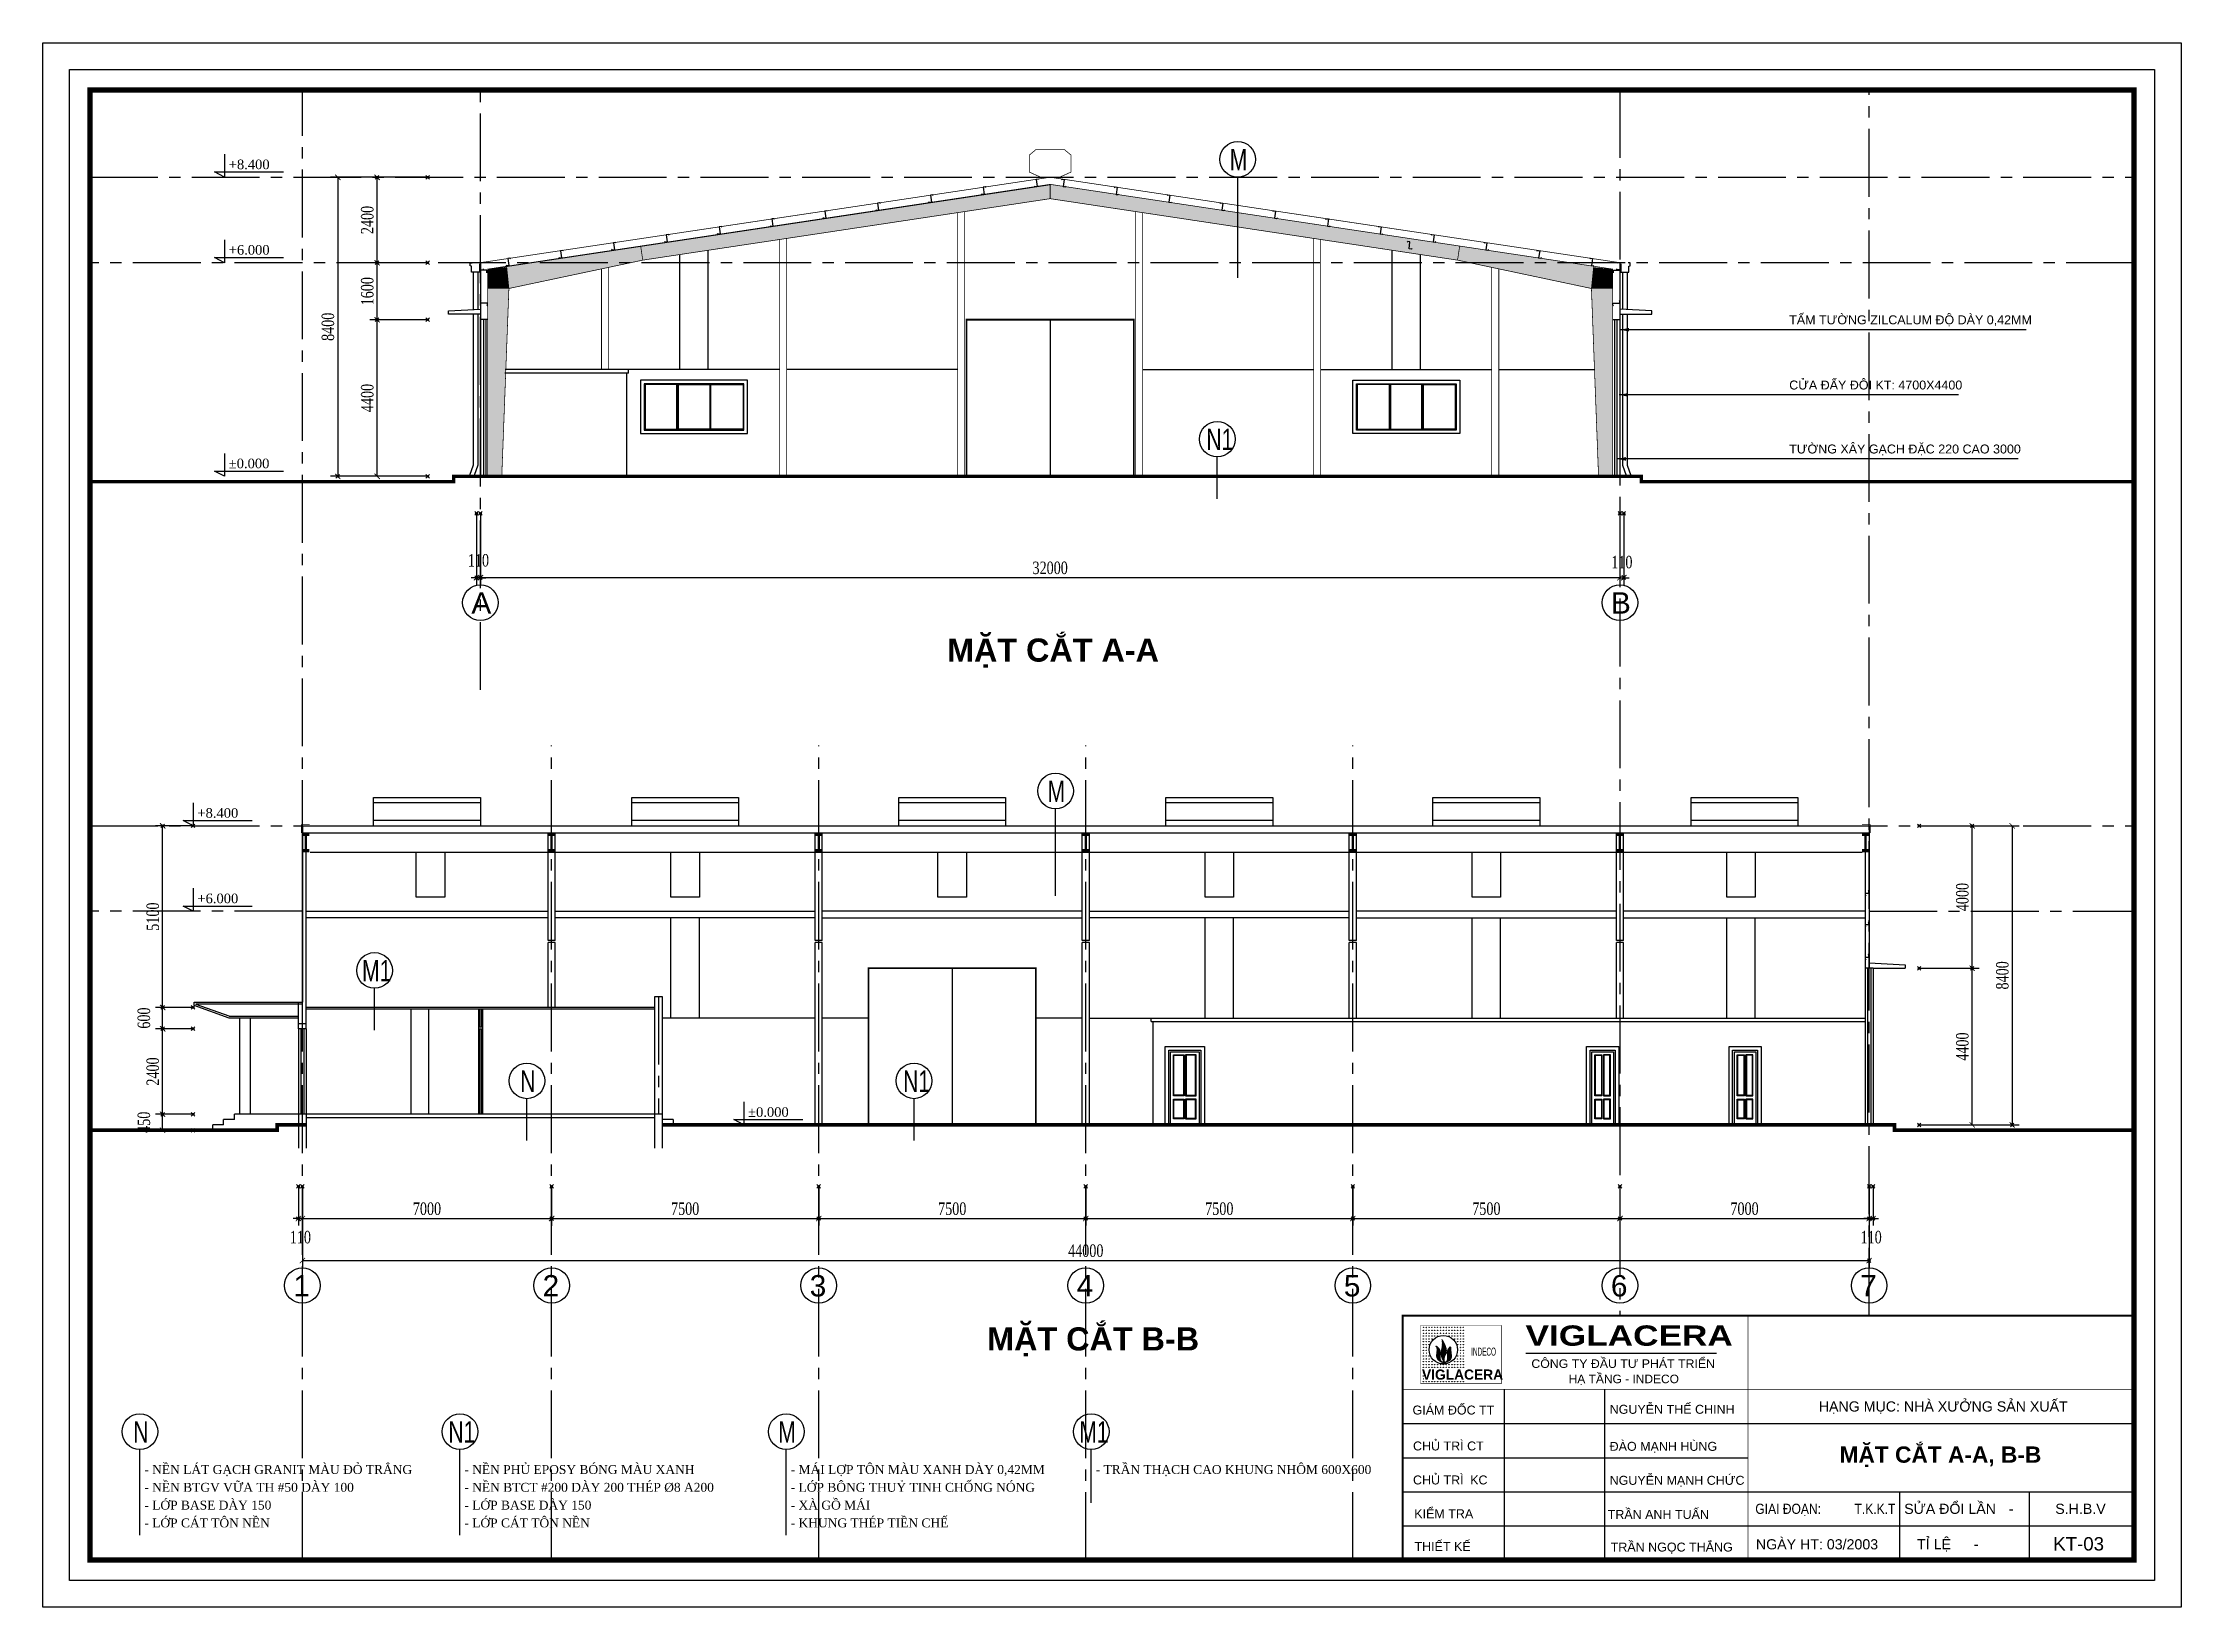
# Model space of a CAD drawing. Extents: x -32628 to 190565, y 82974 to 183560.
# Drawn here: x 99636 to 159689, y 139517 to 183460 of the extents above; entities that cross this region are included whole.
import ezdxf
from ezdxf.enums import TextEntityAlignment as Align

# ---------------------------------------------------------------- set-up
doc = ezdxf.new("R2010")
doc.units = 0
doc.header["$LTSCALE"] = 100
doc.header["$MEASUREMENT"] = 0
doc.header["$PDMODE"] = 35
doc.header["$PDSIZE"] = 50
doc.linetypes.add('CENTER2', pattern=[28.575, 19.05, -3.175, 3.175, -3.175])
doc.layers.get('0').update_dxf_attribs({"linetype": 'CONTINUOUS'})
for name, color, linetype in [('DWGshare.com_BH_DWGshare.com', 137, 'CONTINUOUS'), ('DWGshare.com_CUA_DWGshare.com', 13, 'CONTINUOUS'), ('DWGshare.com_DIM_DWGshare.com', 8, 'CONTINUOUS'), ('DWGshare.com_TEXT_DWGshare.com', 2, 'CONTINUOUS'), ('DWGshare.com_THAY_DWGshare.com', 9, 'CONTINUOUS'), ('DWGshare.com_WALLS_BLINE_DWGshare.com', 251, 'CENTER2'), ('DWGshare.com_WALLS_DWGshare.com', 31, 'CONTINUOUS')]:
    doc.layers.add(name, color=color, linetype=linetype)
doc.layers.add('DWGshare.com_DEFPOINTS_DWGshare.com', color=7, linetype='CONTINUOUS', plot=False)
doc.styles.add('1', font='vntimeh.shx', dxfattribs={"width": 0.75})
doc.styles.add('CLARENDON', font='', dxfattribs={"height": 2.5})
doc.styles.add('VHARIAL', font='')
doc.styles.add('VHAVANB', font='')
doc.styles.get('CLARENDON').set_extended_font_data('.VnClarendon')
doc.styles.get('VHARIAL').set_extended_font_data('.VnArialH')
doc.styles.get('VHAVANB').set_extended_font_data('.VnArialH', bold=True)
doc.dimstyles.new('D2-100', dxfattribs={"dimtxt": 350, "dimasz": 150, "dimexe": 200, "dimexo": 0, "dimgap": 100, "dimtad": 1, "dimdec": 0, "dimzin": 0, "dimdsep": 46, "dimtxsty": '1', "dimblk1": 'ARCHTICK', "dimblk2": 'ARCHTICK', "dimsah": 1, "dimcen": 0.09, "dimclrd": 256, "dimclre": 256, "dimclrt": 2, "dimadec": 0, "dimazin": 0, "dimtfac": 1, "dimtdec": 0, "dimtmove": 2, "dimatfit": 3, "dimldrblk": 'ARCHTICK', "dimfxl": 1, "dimtolj": 1, "dimtzin": 0, "dimarcsym": 0})

msp = doc.modelspace()

# ---------------------------------------------------------------- texts
at = {"layer": 'DWGshare.com_TEXT_DWGshare.com'}
for s, height, style, p in [('+8.400', 270.03, '1', (104858.8, 179908.7)), ('+6.000', 270.03, '1', (104858.8, 177508.7)), ('tÊm t\xadêng zilcalum ®é dµy 0,42mm', 251.031, 'VHARIAL', (148679.7, 175552)), ('cöa ®Èy ®«i kt: 4700x4400', 251.031, 'VHARIAL', (148679.7, 173721.2)), ('%%p0.000', 270.03, '1', (104858.8, 171508.7)), ('t\xadêng x©y g¹ch ®Æc 220 cao 3000', 251.031, 'VHARIAL', (148679.7, 171924)), ('a', 600, 'VHARIAL', (111672.7, 167426.2)), ('b', 600, 'VHARIAL', (143672.7, 167426.2)), ('+8.400', 270.03, '1', (103978.5, 161691.6)), ('+6.000', 270.03, '1', (103978.5, 159291.6)), ('%%p0.000', 270.03, '1', (119442.6, 153291.6)), ('1', 600, 'VHARIAL', (106672.7, 148246.8)), ('2', 600, 'VHARIAL', (113672.7, 148246.8)), ('3', 600, 'VHARIAL', (121172.7, 148246.8)), ('4', 600, 'VHARIAL', (128672.7, 148246.8)), ('5', 600, 'VHARIAL', (136172.7, 148246.8)), ('6', 600, 'VHARIAL', (143672.7, 148246.8)), ('7', 600, 'VHARIAL', (150672.7, 148246.8)), ('Gi¸m ®èc tt', 251.031, 'VHARIAL', (138101.3, 144930.3)), ('nguyÔn thÕ chinh', 251.031, 'VHARIAL', (143638.5, 144951.2)), ('chñ tr× ct', 251.03, 'VHARIAL', (138115.3, 143921.6)), ('®µo m¹nh hïng', 251.031, 'VHARIAL', (143637.4, 143911.2)), ('- nÒn l¸t g¹ch granit mµu ®á tr¾ng', 250, '1', (102489.3, 143260.7)), ('- nÒn phñ eposy bãng mµu xanh', 250, '1', (111476.5, 143260.7)), ('- m¸i lîp t«n mµu xanh dµy 0,42mm', 250, '1', (120640.8, 143260.7)), ('- trÇn th¹ch cao khung nh«m 600x600', 250, '1', (129204.6, 143260.7)), ('- nÒn btgv v÷a th #50 dµy 100', 250, '1', (102489.3, 142760.7)), ('- nÒn btct #200 dµy 200 thÐp %%c8 a200', 250, '1', (111476.5, 142760.7)), ('- líp b«ng thuû tinh chèng nãng', 250, '1', (120640.8, 142760.7)), ('Chñ tr× ', 251.03, 'VHARIAL', (138115.3, 142966.9)), ('kc', 251.03, 'VHARIAL', (139720.2, 142966.9)), ('nguyÔn m¹nh chøc', 251.031, 'VHARIAL', (143637.4, 142956.5)), ('- líp base dµy 150', 250, '1', (102489.3, 142260.7)), ('- líp base dµy 150', 250, '1', (111476.5, 142260.7)), ('- xµ gå m¸i', 250, '1', (120640.8, 142260.7)), ('kiÓm tra', 251.03, 'VHARIAL', (138150.5, 142018.6)), ('trÇn anh tuÊn', 251.031, 'VHARIAL', (143582.5, 141998)), ('söa ®æi lÇn', 285.262, 'VHARIAL', (151909.6, 142139.5)), ('S.H.B.V', 285.26, 'VHARIAL', (156151.4, 142139.5)), ('- líp c¸t t«n nÒn', 250, '1', (102489.3, 141760.7)), ('- líp c¸t t«n nÒn', 250, '1', (111476.5, 141760.7)), ('- khung thÐp tiÒn chÕ', 250, '1', (120640.8, 141760.7)), ('-', 285.3, 'VHARIAL', (154846.6, 142139.5)), ('thiÕt kÕ', 251.03, 'VHARIAL', (138157.4, 141097.8)), ('trÇn ngäc th¾ng', 251.031, 'VHARIAL', (143666.6, 141081.9)), ('Ngµy HT: 03/2003', 285.262, 'VHARIAL', (147744.2, 141142.6)), ('tØ lÖ', 285.26, 'VHARIAL', (152273.1, 141145.2)), ('-', 285.3, 'VHARIAL', (153863.3, 141145.2))]:
    msp.add_text(s, height=height, dxfattribs=dict(at, style=style)).set_placement(p)
at = {"layer": 'DWGshare.com_TEXT_DWGshare.com', "style": 'VHARIAL'}
for s, height, width, p in [('m', 600, 0.704532, (132968.2, 179877.6)), ('n1', 600, 0.704532, (132312.8, 172018.7)), ('m', 600, 0.704532, (127853.1, 162136.9)), ('m1', 600, 0.704532, (108602.8, 157096.5)), ('n', 600, 0.704532, (113045.1, 153993.6)), ('n1', 600, 0.704532, (123796.9, 153993.6)), ('n', 600, 0.704532, (102177.2, 144142.5)), ('n1', 600, 0.704532, (111026.5, 144142.5)), ('m', 600, 0.704532, (120290.9, 144142.5)), ('m1', 600, 0.704532, (128745.2, 144142.5)), ('Giai ®o¹n:', 285.26, 0.85, (147728.6, 142139.5))]:
    msp.add_text(s, height=height, dxfattribs=dict(at, width=width)).set_placement(p)
at = {"layer": 'DWGshare.com_TEXT_DWGshare.com'}
for s, height, style, p in [('mÆt c¾t a-a', 650, 'VHAVANB', (128006.2, 166415.7)), ('mÆt c¾t b-b', 650, 'VHAVANB', (129132, 147068)), ('H¹ng môc: nhµ x\xadëng s¶n xuÊt', 285.262, 'VHARIAL', (153005.7, 145168.6)), ('mÆt c¾t a-a, b-b', 456.42, 'VHAVANB', (152926.9, 143814.9)), ('kt-03', 375.33, 'VHARIAL', (156807.1, 141298.4))]:
    msp.add_text(s, height=height, dxfattribs=dict(at, style=style)).set_placement(p, align=Align.MIDDLE)
at = {"layer": 'DWGshare.com_TEXT_DWGshare.com', "style": 'VHARIAL', "width": 0.85}
msp.add_text('T.K.K.T', height=285.26, dxfattribs=at).set_placement((151661.5, 142138.7), align=Align.RIGHT)

# ---------------------------------------------------------------- blocks, each defined once
blk = doc.blocks.new('1')
h = blk.add_hatch()
h.set_pattern_fill('ANSI31', scale=31.573944, style=0)
h.set_pattern_definition([(45, (-43346.0446, -30216.994), (-2.7907687, 2.7907687), [])])
h.paths.add_polyline_path([(3392, -2735, 0.0668459), (3389, -2591, 0.0273913), (3374, -2516, 0.0362454), (3310, -2305, 0.0342632), (3269, -2205, 0.0438635), (3075, -1842, -0.0357111), (3096, -2192, -0.0335679), (3071, -2459, 0.007252), (3044, -2591, 0.0150279), (3006, -2821), (2997, -2923, 0.0472823), (3026, -3205), (3059, -3302), (3096, -3380), (3151, -3473), (3176, -3517, -0.0673804), (3211, -3603), (3101, -3571, -0.172848), (2968, -3468, -0.0797451), (2932, -3382, -0.0276881), (2917, -3314, -0.0273687), (2909, -3253, -0.0268705), (2903, -3167, -0.0138543), (2919, -2996, 0.0090396), (2924, -2899, 0.0102899), (2925, -2815, 0.0645259), (2910, -2702, 0.0541429), (2860, -2575, 0.053434), (2787, -2465, 0.085491), (2725, -2413, 0.0021546), (2717, -2408, 0.0980874), (2565, -2345, -0.0242446), (2625, -2406, -0.0619823), (2676, -2522, -0.0703567), (2692, -2631, -0.0502079), (2682, -2750, 0.0042132), (2657, -2911, -0.0070613), (2638, -3089, 0.0437813), (2641, -3180, 0.0315997), (2655, -3248, 0.097722), (2729, -3400, 0.0860058), (2871, -3520, -0.0017001), (2960, -3571, 0.049522), (3030, -3596, 0.0363887), (3132, -3614, 0.0361931), (3260, -3617, 0.0420248), (3370, -3603, 0.0565204), (3469, -3569, 0.0493736), (3573, -3507, 0.0846168), (3656, -3447, 0.120403), (3733, -3355, 0.113521), (3770, -3262, 0.0841719), (3791, -3171, 0.0618971), (3788, -3011, -0.0348962), (3765, -2823), (3752, -2704, -0.0290128), (3755, -2400, 0.0592981), (3595, -2540, 0.03043), (3536, -2623, 0.0690208), (3482, -2764, 0.063155), (3467, -2882, 0.0323107), (3476, -3003, -0.0273165), (3493, -3149, -0.0203047), (3491, -3303, -0.026314), (3478, -3422, -0.0149197), (3457, -3494, -0.1465881), (3391, -3573, -0.1323605), (3303, -3596, -0.2734358), (3257, -3569, -0.0779864), (3236, -3511, 0.0023102), (3220, -3400, -0.0602717), (3233, -3243), (3243, -3194, -0.0138968), (3289, -3071, 0.0028633), (3351, -2942, 0.1022781)])
at = {"color": 7}
blk.add_line((9581, -2891), (24393, -2891), dxfattribs=at)
at = {"color": 7, "const_width": 47.4}
blk.add_lwpolyline([(1389, -5241), (7704, -5241), (7704, -751), (1389, -751)], close=True, dxfattribs=at)
for centre in [(1611, -907), (1611, -1129), (1611, -1351), (1611, -1573), (1832, -907), (1832, -1129), (1832, -1351), (1832, -1573), (2054, -907), (2054, -1129), (2054, -1351), (2054, -1573), (2276, -907), (2276, -1129), (2276, -1351), (2276, -1573), (2497, -907), (2497, -1129), (2497, -1351), (2497, -1573), (2719, -907), (2719, -1129), (2719, -1351), (2719, -1573), (2941, -907), (2941, -1129), (2941, -1351), (3162, -907), (3162, -1129), (3162, -1351), (3384, -907), (3384, -1129), (3384, -1351), (3606, -907), (3606, -1129), (3606, -1351), (3606, -1573), (3827, -907), (3827, -1129), (3827, -1351), (3827, -1573), (4049, -907), (4049, -1129), (4049, -1351), (4049, -1573), (4271, -907), (4271, -1129), (4271, -1351), (4271, -1573), (4493, -907), (4493, -1129), (4493, -1351), (4493, -1573), (4714, -907), (4714, -1129), (4714, -1351), (4714, -1573), (1611, -1794), (1611, -2016), (1611, -2238), (1611, -2459), (1611, -2681), (1611, -2903), (1611, -3124), (1832, -1794), (1832, -2016), (1832, -2238), (1832, -2459), (1832, -2681), (1832, -2903), (1832, -3124), (2054, -1794), (2054, -2016), (2054, -2238), (2054, -3124), (2276, -1794), (4049, -1794), (4271, -1794), (4271, -2016), (4271, -2238), (4271, -3124), (4493, -1794), (4493, -2016), (4493, -2238), (4493, -2459), (4493, -2681), (4493, -2903), (4493, -3124), (4714, -1794), (4714, -2016), (4714, -2238), (4714, -2459), (4714, -2681), (4714, -2903), (4714, -3124), (1611, -3346), (1611, -3568), (1611, -3789), (1611, -4011), (1611, -4233), (1611, -4455), (1611, -4676), (1611, -4898), (1832, -3346), (1832, -3568), (1832, -3789), (1832, -4011), (2054, -3346), (2054, -3568), (2054, -3789), (2054, -4011), (2276, -3568), (2276, -3789), (2276, -4011), (2497, -3789), (2497, -4011), (2719, -3789), (2719, -4011), (2941, -3789), (2941, -4011), (3162, -3789), (3162, -4011), (3384, -3789), (3384, -4011), (3606, -3789), (3606, -4011), (3827, -3789), (3827, -4011), (4049, -3568), (4049, -3789), (4049, -4011), (4271, -3346), (4271, -3568), (4271, -3789), (4271, -4011), (4493, -3346), (4493, -3568), (4493, -3789), (4493, -4011), (4714, -3346), (4714, -3568), (4714, -3789), (4714, -4011), (1611, -5120), (1832, -5120), (2054, -5120), (2276, -5120), (2497, -5120), (2719, -5120), (2941, -5120), (3162, -5120), (3384, -5120), (3606, -5120), (3827, -5120), (4049, -5120), (4271, -5120), (4493, -5120), (4714, -5120)]:
    blk.add_circle(centre, 12.3)
at = {"color": 7}
blk.add_circle((3162, -2638), 1105, dxfattribs=at)
for s, height, style, width, p in [('VIGLACERA', 1578.7, 'VHAVANB', 1.24, (9551, -2326)), ('C¤NG TY §ÇU T¦ PH¸T TRIÓN', 665.28, 'VHARIAL', 1.03, (10001, -4050))]:
    blk.add_text(s, height=height, dxfattribs=dict(at, style=style, width=width)).set_placement(p)
for s, height, style, width, p in [('INDECO', 631.5, 'CLARENDON', 0.47, (6292, -2786)), ('viglacera', 789.3, 'VHAVANB', 0.97, (4653, -4567))]:
    blk.add_text(s, height=height, dxfattribs=dict(at, style=style, width=width)).set_placement(p, align=Align.MIDDLE)
at = {"color": 7, "style": 'VHARIAL'}
blk.add_text('H¹ TÇNG - INDECO', height=665.28, dxfattribs=at).set_placement((12901, -5237))
blk = doc.blocks.new('_ARCHTICK')
at = {"color": 0, "linetype": 'ByBlock', "const_width": 0.15}
blk.add_lwpolyline([(-0.5, -0.5), (0.5, 0.5)], dxfattribs=at)
blk = doc.blocks.new('*D42')
at = {"linetype": 'ByBlock', "transparency": 16777216}
for p, q in [((110444, 175682), (108825, 175682)), ((109025, 171282), (109025, 175682)), ((110444, 171282), (108825, 171282))]:
    blk.add_line(p, q, dxfattribs=at)
at = {"layer": 'DWGshare.com_DEFPOINTS_DWGshare.com', "color": 0, "linetype": 'ByBlock', "transparency": 16777216}
for p in [(109025, 175682), (110444, 175682), (110444, 171282)]:
    blk.add_point(p, dxfattribs=at)
at = {"linetype": 'ByBlock', "transparency": 16777216, "xscale": 150, "yscale": 150, "zscale": 150}
for p, rotation in [((109025, 175682), 90), ((109025, 171282), 270)]:
    blk.add_blockref('_ARCHTICK', p, dxfattribs=dict(at, rotation=rotation))
at = {"color": 2, "linetype": 'ByBlock', "transparency": 16777216, "insert": (108750, 173482), "char_height": 350, "attachment_point": 5, "rotation": 90, "style": '1'}
blk.add_mtext('\\A1;4400', dxfattribs=at)
blk = doc.blocks.new('*D43')
at = {"linetype": 'ByBlock', "transparency": 16777216}
for p, q in [((110444, 177282), (108825, 177282)), ((109025, 175682), (109025, 177282))]:
    blk.add_line(p, q, dxfattribs=at)
at = {"layer": 'DWGshare.com_DEFPOINTS_DWGshare.com', "color": 0, "linetype": 'ByBlock', "transparency": 16777216}
for p in [(109025, 177282), (110444, 177282), (110444, 175682)]:
    blk.add_point(p, dxfattribs=at)
at = {"linetype": 'ByBlock', "transparency": 16777216, "xscale": 150, "yscale": 150, "zscale": 150}
for p, rotation in [((109025, 177282), 90), ((109025, 175682), 270)]:
    blk.add_blockref('_ARCHTICK', p, dxfattribs=dict(at, rotation=rotation))
at = {"color": 2, "linetype": 'ByBlock', "transparency": 16777216, "insert": (108750, 176482), "char_height": 350, "attachment_point": 5, "rotation": 90, "style": '1'}
blk.add_mtext('\\A1;1600', dxfattribs=at)
blk = doc.blocks.new('*D44')
at = {"linetype": 'ByBlock', "transparency": 16777216}
for p, q in [((110444, 179682), (108825, 179682)), ((109025, 177282), (109025, 179682))]:
    blk.add_line(p, q, dxfattribs=at)
at = {"layer": 'DWGshare.com_DEFPOINTS_DWGshare.com', "color": 0, "linetype": 'ByBlock', "transparency": 16777216}
for p in [(109025, 179682), (110444, 179682), (110444, 177282)]:
    blk.add_point(p, dxfattribs=at)
at = {"linetype": 'ByBlock', "transparency": 16777216, "xscale": 150, "yscale": 150, "zscale": 150}
for p, rotation in [((109025, 179682), 90), ((109025, 177282), 270)]:
    blk.add_blockref('_ARCHTICK', p, dxfattribs=dict(at, rotation=rotation))
at = {"color": 2, "linetype": 'ByBlock', "transparency": 16777216, "insert": (108750, 178482), "char_height": 350, "attachment_point": 5, "rotation": 90, "style": '1'}
blk.add_mtext('\\A1;2400', dxfattribs=at)
blk = doc.blocks.new('*D45')
at = {"linetype": 'ByBlock', "transparency": 16777216}
for p, q in [((110444, 179682), (107720, 179682)), ((107920, 179682), (107920, 171282)), ((110444, 171282), (107720, 171282))]:
    blk.add_line(p, q, dxfattribs=at)
at = {"layer": 'DWGshare.com_DEFPOINTS_DWGshare.com', "color": 0, "linetype": 'ByBlock', "transparency": 16777216}
for p in [(110444, 179682), (107920, 171282), (110444, 171282)]:
    blk.add_point(p, dxfattribs=at)
at = {"linetype": 'ByBlock', "transparency": 16777216, "xscale": 150, "yscale": 150, "zscale": 150}
for p, rotation in [((107920, 179682), 90), ((107920, 171282), 270)]:
    blk.add_blockref('_ARCHTICK', p, dxfattribs=dict(at, rotation=rotation))
at = {"color": 2, "linetype": 'ByBlock', "transparency": 16777216, "insert": (107645, 175482), "char_height": 350, "attachment_point": 5, "rotation": 90, "style": '1'}
blk.add_mtext('\\A1;8400', dxfattribs=at)
blk = doc.blocks.new('*D46')
at = {"linetype": 'ByBlock', "transparency": 16777216}
for p, q in [((151183, 111632), (152872, 111632)), ((152672, 107232), (152672, 111632)), ((151183, 107232), (152872, 107232))]:
    blk.add_line(p, q, dxfattribs=at)
at = {"layer": 'DWGshare.com_DEFPOINTS_DWGshare.com', "color": 0, "linetype": 'ByBlock', "transparency": 16777216}
for p in [(151183, 111632), (152672, 111632), (151183, 107232)]:
    blk.add_point(p, dxfattribs=at)
at = {"linetype": 'ByBlock', "transparency": 16777216, "xscale": 150, "yscale": 150, "zscale": 150}
for p, rotation in [((152672, 111632), 90), ((152672, 107232), 270)]:
    blk.add_blockref('_ARCHTICK', p, dxfattribs=dict(at, rotation=rotation))
at = {"color": 2, "linetype": 'ByBlock', "transparency": 16777216, "insert": (152397, 109432), "char_height": 350, "attachment_point": 5, "rotation": 90, "style": '1'}
blk.add_mtext('\\A1;4400', dxfattribs=at)
blk = doc.blocks.new('*D47')
at = {"linetype": 'ByBlock', "transparency": 16777216}
for p, q in [((152329, 161465), (154018, 161465)), ((153818, 157465), (153818, 161465))]:
    blk.add_line(p, q, dxfattribs=at)
at = {"layer": 'DWGshare.com_DEFPOINTS_DWGshare.com', "color": 0, "linetype": 'ByBlock', "transparency": 16777216}
for p in [(152329, 161465), (153818, 161465), (152329, 157465)]:
    blk.add_point(p, dxfattribs=at)
at = {"linetype": 'ByBlock', "transparency": 16777216, "xscale": 150, "yscale": 150, "zscale": 150}
for p, rotation in [((153818, 161465), 90), ((153818, 157465), 270)]:
    blk.add_blockref('_ARCHTICK', p, dxfattribs=dict(at, rotation=rotation))
at = {"color": 2, "linetype": 'ByBlock', "transparency": 16777216, "insert": (153543, 159465), "char_height": 350, "attachment_point": 5, "rotation": 90, "style": '1'}
blk.add_mtext('\\A1;4000', dxfattribs=at)
blk = doc.blocks.new('*D48')
at = {"linetype": 'ByBlock', "transparency": 16777216}
for p, q in [((152329, 161465), (155141, 161465)), ((154941, 161465), (154941, 153065)), ((152329, 153065), (155141, 153065))]:
    blk.add_line(p, q, dxfattribs=at)
at = {"layer": 'DWGshare.com_DEFPOINTS_DWGshare.com', "color": 0, "linetype": 'ByBlock', "transparency": 16777216}
for p in [(152329, 161465), (152329, 153065), (154941, 153065)]:
    blk.add_point(p, dxfattribs=at)
at = {"linetype": 'ByBlock', "transparency": 16777216, "xscale": 150, "yscale": 150, "zscale": 150}
for p, rotation in [((154941, 161465), 90), ((154941, 153065), 270)]:
    blk.add_blockref('_ARCHTICK', p, dxfattribs=dict(at, rotation=rotation))
at = {"color": 2, "linetype": 'ByBlock', "transparency": 16777216, "insert": (154666, 157265), "char_height": 350, "attachment_point": 5, "rotation": 90, "style": '1'}
blk.add_mtext('\\A1;8400', dxfattribs=at)
blk = doc.blocks.new('*D49')
at = {"linetype": 'ByBlock', "transparency": 16777216}
for p, q in [((103858, 153365), (102802, 153365)), ((103002, 152915), (103002, 153365)), ((103858, 152915), (102802, 152915))]:
    blk.add_line(p, q, dxfattribs=at)
at = {"layer": 'DWGshare.com_DEFPOINTS_DWGshare.com', "color": 0, "linetype": 'ByBlock', "transparency": 16777216}
for p in [(103002, 153365), (103858, 153365), (103858, 152915)]:
    blk.add_point(p, dxfattribs=at)
at = {"linetype": 'ByBlock', "transparency": 16777216, "xscale": 150, "yscale": 150, "zscale": 150}
for p, rotation in [((103002, 153365), 90), ((103002, 152915), 270)]:
    blk.add_blockref('_ARCHTICK', p, dxfattribs=dict(at, rotation=rotation))
at = {"color": 2, "linetype": 'ByBlock', "transparency": 16777216, "insert": (102477, 153140), "char_height": 350, "attachment_point": 5, "rotation": 90, "style": '1'}
blk.add_mtext('\\A1;450', dxfattribs=at)
blk = doc.blocks.new('*D50')
at = {"linetype": 'ByBlock', "transparency": 16777216}
for p, q in [((103858, 155765), (102802, 155765)), ((103002, 153365), (103002, 155765))]:
    blk.add_line(p, q, dxfattribs=at)
at = {"layer": 'DWGshare.com_DEFPOINTS_DWGshare.com', "color": 0, "linetype": 'ByBlock', "transparency": 16777216}
for p in [(103002, 155765), (103858, 155765), (103858, 153365)]:
    blk.add_point(p, dxfattribs=at)
at = {"linetype": 'ByBlock', "transparency": 16777216, "xscale": 150, "yscale": 150, "zscale": 150}
for p, rotation in [((103002, 155765), 90), ((103002, 153365), 270)]:
    blk.add_blockref('_ARCHTICK', p, dxfattribs=dict(at, rotation=rotation))
at = {"color": 2, "linetype": 'ByBlock', "transparency": 16777216, "insert": (102727, 154565), "char_height": 350, "attachment_point": 5, "rotation": 90, "style": '1'}
blk.add_mtext('\\A1;2400', dxfattribs=at)
blk = doc.blocks.new('*D51')
at = {"linetype": 'ByBlock', "transparency": 16777216}
for p, q in [((103858, 156365), (102802, 156365)), ((103002, 155765), (103002, 156365))]:
    blk.add_line(p, q, dxfattribs=at)
at = {"layer": 'DWGshare.com_DEFPOINTS_DWGshare.com', "color": 0, "linetype": 'ByBlock', "transparency": 16777216}
for p in [(103002, 156365), (103858, 156365), (103858, 155765)]:
    blk.add_point(p, dxfattribs=at)
at = {"linetype": 'ByBlock', "transparency": 16777216, "xscale": 150, "yscale": 150, "zscale": 150}
for p, rotation in [((103002, 156365), 90), ((103002, 155765), 270)]:
    blk.add_blockref('_ARCHTICK', p, dxfattribs=dict(at, rotation=rotation))
at = {"color": 2, "linetype": 'ByBlock', "transparency": 16777216, "insert": (102477, 156065), "char_height": 350, "attachment_point": 5, "rotation": 90, "style": '1'}
blk.add_mtext('\\A1;600', dxfattribs=at)
blk = doc.blocks.new('*D52')
at = {"linetype": 'ByBlock', "transparency": 16777216}
for p, q in [((103858, 161465), (102802, 161465)), ((103002, 156365), (103002, 161465))]:
    blk.add_line(p, q, dxfattribs=at)
at = {"layer": 'DWGshare.com_DEFPOINTS_DWGshare.com', "color": 0, "linetype": 'ByBlock', "transparency": 16777216}
for p in [(103002, 161465), (103858, 161465), (103858, 156365)]:
    blk.add_point(p, dxfattribs=at)
at = {"linetype": 'ByBlock', "transparency": 16777216, "xscale": 150, "yscale": 150, "zscale": 150}
for p, rotation in [((103002, 161465), 90), ((103002, 156365), 270)]:
    blk.add_blockref('_ARCHTICK', p, dxfattribs=dict(at, rotation=rotation))
at = {"color": 2, "linetype": 'ByBlock', "transparency": 16777216, "insert": (102727, 158915), "char_height": 350, "attachment_point": 5, "rotation": 90, "style": '1'}
blk.add_mtext('\\A1;5100', dxfattribs=at)
blk = doc.blocks.new('*D54')
at = {"linetype": 'ByBlock', "transparency": 16777216}
for p, q in [((113926, 151337), (113926, 150235)), ((121426, 151337), (121426, 150235)), ((113926, 150435), (121426, 150435))]:
    blk.add_line(p, q, dxfattribs=at)
at = {"layer": 'DWGshare.com_DEFPOINTS_DWGshare.com', "color": 0, "linetype": 'ByBlock', "transparency": 16777216}
for p in [(113926, 151337), (121426, 151337), (121426, 150435)]:
    blk.add_point(p, dxfattribs=at)
at = {"linetype": 'ByBlock', "transparency": 16777216, "xscale": 150, "yscale": 150, "zscale": 150, "rotation": 180}
blk.add_blockref('_ARCHTICK', (113926, 150435), dxfattribs=at)
at = {"linetype": 'ByBlock', "transparency": 16777216, "xscale": 150, "yscale": 150, "zscale": 150}
blk.add_blockref('_ARCHTICK', (121426, 150435), dxfattribs=at)
at = {"color": 2, "linetype": 'ByBlock', "transparency": 16777216, "insert": (117676, 150710), "char_height": 350, "attachment_point": 5, "style": '1'}
blk.add_mtext('\\A1;7500', dxfattribs=at)
blk = doc.blocks.new('*D53')
at = {"linetype": 'ByBlock', "transparency": 16777216}
for p, q in [((105926, 151438), (105926, 150335)), ((112926, 151438), (112926, 150335)), ((105926, 150535), (112926, 150535))]:
    blk.add_line(p, q, dxfattribs=at)
at = {"layer": 'DWGshare.com_DEFPOINTS_DWGshare.com', "color": 0, "linetype": 'ByBlock', "transparency": 16777216}
for p in [(105926, 151438), (112926, 151438), (112926, 150535)]:
    blk.add_point(p, dxfattribs=at)
at = {"linetype": 'ByBlock', "transparency": 16777216, "xscale": 150, "yscale": 150, "zscale": 150, "rotation": 180}
blk.add_blockref('_ARCHTICK', (105926, 150535), dxfattribs=at)
at = {"linetype": 'ByBlock', "transparency": 16777216, "xscale": 150, "yscale": 150, "zscale": 150}
blk.add_blockref('_ARCHTICK', (112926, 150535), dxfattribs=at)
at = {"color": 2, "linetype": 'ByBlock', "transparency": 16777216, "insert": (109426, 150810), "char_height": 350, "attachment_point": 5, "style": '1'}
blk.add_mtext('\\A1;7000', dxfattribs=at)
blk = doc.blocks.new('*D56')
at = {"linetype": 'ByBlock', "transparency": 16777216}
for p, q in [((128926, 151337), (128926, 150235)), ((136426, 151337), (136426, 150235)), ((128926, 150435), (136426, 150435))]:
    blk.add_line(p, q, dxfattribs=at)
at = {"layer": 'DWGshare.com_DEFPOINTS_DWGshare.com', "color": 0, "linetype": 'ByBlock', "transparency": 16777216}
for p in [(128926, 151337), (136426, 151337), (136426, 150435)]:
    blk.add_point(p, dxfattribs=at)
at = {"linetype": 'ByBlock', "transparency": 16777216, "xscale": 150, "yscale": 150, "zscale": 150, "rotation": 180}
blk.add_blockref('_ARCHTICK', (128926, 150435), dxfattribs=at)
at = {"linetype": 'ByBlock', "transparency": 16777216, "xscale": 150, "yscale": 150, "zscale": 150}
blk.add_blockref('_ARCHTICK', (136426, 150435), dxfattribs=at)
at = {"color": 2, "linetype": 'ByBlock', "transparency": 16777216, "insert": (132676, 150710), "char_height": 350, "attachment_point": 5, "style": '1'}
blk.add_mtext('\\A1;7500', dxfattribs=at)
blk = doc.blocks.new('*D55')
at = {"linetype": 'ByBlock', "transparency": 16777216}
for p, q in [((121426, 151337), (121426, 150235)), ((128926, 151337), (128926, 150235)), ((121426, 150435), (128926, 150435))]:
    blk.add_line(p, q, dxfattribs=at)
at = {"layer": 'DWGshare.com_DEFPOINTS_DWGshare.com', "color": 0, "linetype": 'ByBlock', "transparency": 16777216}
for p in [(121426, 151337), (128926, 151337), (128926, 150435)]:
    blk.add_point(p, dxfattribs=at)
at = {"linetype": 'ByBlock', "transparency": 16777216, "xscale": 150, "yscale": 150, "zscale": 150, "rotation": 180}
blk.add_blockref('_ARCHTICK', (121426, 150435), dxfattribs=at)
at = {"linetype": 'ByBlock', "transparency": 16777216, "xscale": 150, "yscale": 150, "zscale": 150}
blk.add_blockref('_ARCHTICK', (128926, 150435), dxfattribs=at)
at = {"color": 2, "linetype": 'ByBlock', "transparency": 16777216, "insert": (125176, 150710), "char_height": 350, "attachment_point": 5, "style": '1'}
blk.add_mtext('\\A1;7500', dxfattribs=at)
blk = doc.blocks.new('*D58')
at = {"linetype": 'ByBlock', "transparency": 16777216}
for p, q in [((143926, 151337), (143926, 150235)), ((150926, 151337), (150926, 150235)), ((143926, 150435), (150926, 150435))]:
    blk.add_line(p, q, dxfattribs=at)
at = {"layer": 'DWGshare.com_DEFPOINTS_DWGshare.com', "color": 0, "linetype": 'ByBlock', "transparency": 16777216}
for p in [(143926, 151337), (150926, 151337), (150926, 150435)]:
    blk.add_point(p, dxfattribs=at)
at = {"linetype": 'ByBlock', "transparency": 16777216, "xscale": 150, "yscale": 150, "zscale": 150, "rotation": 180}
blk.add_blockref('_ARCHTICK', (143926, 150435), dxfattribs=at)
at = {"linetype": 'ByBlock', "transparency": 16777216, "xscale": 150, "yscale": 150, "zscale": 150}
blk.add_blockref('_ARCHTICK', (150926, 150435), dxfattribs=at)
at = {"color": 2, "linetype": 'ByBlock', "transparency": 16777216, "insert": (147426, 150710), "char_height": 350, "attachment_point": 5, "style": '1'}
blk.add_mtext('\\A1;7000', dxfattribs=at)
blk = doc.blocks.new('*D57')
at = {"linetype": 'ByBlock', "transparency": 16777216}
for p, q in [((136426, 151337), (136426, 150235)), ((143926, 151337), (143926, 150235)), ((136426, 150435), (143926, 150435))]:
    blk.add_line(p, q, dxfattribs=at)
at = {"layer": 'DWGshare.com_DEFPOINTS_DWGshare.com', "color": 0, "linetype": 'ByBlock', "transparency": 16777216}
for p in [(136426, 151337), (143926, 151337), (143926, 150435)]:
    blk.add_point(p, dxfattribs=at)
at = {"linetype": 'ByBlock', "transparency": 16777216, "xscale": 150, "yscale": 150, "zscale": 150, "rotation": 180}
blk.add_blockref('_ARCHTICK', (136426, 150435), dxfattribs=at)
at = {"linetype": 'ByBlock', "transparency": 16777216, "xscale": 150, "yscale": 150, "zscale": 150}
blk.add_blockref('_ARCHTICK', (143926, 150435), dxfattribs=at)
at = {"color": 2, "linetype": 'ByBlock', "transparency": 16777216, "insert": (140176, 150710), "char_height": 350, "attachment_point": 5, "style": '1'}
blk.add_mtext('\\A1;7500', dxfattribs=at)
blk = doc.blocks.new('*D144')
at = {"linetype": 'ByBlock', "transparency": 16777216}
for p, q in [((111926, 170240), (111926, 168234)), ((143926, 170240), (143926, 168234)), ((143926, 168434), (111926, 168434))]:
    blk.add_line(p, q, dxfattribs=at)
at = {"layer": 'DWGshare.com_DEFPOINTS_DWGshare.com', "color": 0, "linetype": 'ByBlock', "transparency": 16777216}
for p in [(111926, 170240), (143926, 170240), (111926, 168434)]:
    blk.add_point(p, dxfattribs=at)
at = {"linetype": 'ByBlock', "transparency": 16777216, "xscale": 150, "yscale": 150, "zscale": 150, "rotation": 180}
blk.add_blockref('_ARCHTICK', (111926, 168434), dxfattribs=at)
at = {"linetype": 'ByBlock', "transparency": 16777216, "xscale": 150, "yscale": 150, "zscale": 150}
blk.add_blockref('_ARCHTICK', (143926, 168434), dxfattribs=at)
at = {"color": 2, "linetype": 'ByBlock', "transparency": 16777216, "insert": (127926, 168709), "char_height": 350, "attachment_point": 5, "style": '1'}
blk.add_mtext('\\A1;32000', dxfattribs=at)
blk = doc.blocks.new('*D145')
at = {"linetype": 'ByBlock', "transparency": 16777216}
for p, q in [((143926, 170240), (143926, 168234)), ((144036, 170240), (144036, 168234)), ((143926, 168434), (143776, 168434)), ((143926, 168434), (144036, 168434)), ((143926, 168434), (144036, 168434)), ((144036, 168434), (144186, 168434))]:
    blk.add_line(p, q, dxfattribs=at)
at = {"layer": 'DWGshare.com_DEFPOINTS_DWGshare.com', "color": 0, "linetype": 'ByBlock', "transparency": 16777216}
for p in [(143926, 170240), (144036, 170240), (144036, 168434)]:
    blk.add_point(p, dxfattribs=at)
at = {"linetype": 'ByBlock', "transparency": 16777216, "xscale": 150, "yscale": 150, "zscale": 150}
blk.add_blockref('_ARCHTICK', (143926, 168434), dxfattribs=at)
at = {"linetype": 'ByBlock', "transparency": 16777216, "xscale": 150, "yscale": 150, "zscale": 150, "rotation": 180}
blk.add_blockref('_ARCHTICK', (144036, 168434), dxfattribs=at)
at = {"color": 2, "linetype": 'ByBlock', "transparency": 16777216, "insert": (143981, 168871), "char_height": 350, "attachment_point": 5, "style": '1'}
blk.add_mtext('\\A1;110', dxfattribs=at)
blk = doc.blocks.new('*D146')
at = {"linetype": 'ByBlock', "transparency": 16777216}
for p, q in [((111816, 170240), (111816, 168234)), ((111926, 170240), (111926, 168234)), ((111816, 168434), (111666, 168434)), ((111926, 168434), (111816, 168434)), ((111926, 168434), (111816, 168434)), ((111926, 168434), (112076, 168434))]:
    blk.add_line(p, q, dxfattribs=at)
at = {"layer": 'DWGshare.com_DEFPOINTS_DWGshare.com', "color": 0, "linetype": 'ByBlock', "transparency": 16777216}
for p in [(111816, 170240), (111926, 170240), (111816, 168434)]:
    blk.add_point(p, dxfattribs=at)
at = {"linetype": 'ByBlock', "transparency": 16777216, "xscale": 150, "yscale": 150, "zscale": 150}
blk.add_blockref('_ARCHTICK', (111816, 168434), dxfattribs=at)
at = {"linetype": 'ByBlock', "transparency": 16777216, "xscale": 150, "yscale": 150, "zscale": 150, "rotation": 180}
blk.add_blockref('_ARCHTICK', (111926, 168434), dxfattribs=at)
at = {"color": 2, "linetype": 'ByBlock', "transparency": 16777216, "insert": (111871, 168921), "char_height": 350, "attachment_point": 5, "style": '1'}
blk.add_mtext('\\A1;110', dxfattribs=at)
blk = doc.blocks.new('*D147')
at = {"linetype": 'ByBlock', "transparency": 16777216}
for p, q in [((106926, 151337), (106926, 149055)), ((150926, 151337), (150926, 149055)), ((106926, 149255), (150926, 149255))]:
    blk.add_line(p, q, dxfattribs=at)
at = {"layer": 'DWGshare.com_DEFPOINTS_DWGshare.com', "color": 0, "linetype": 'ByBlock', "transparency": 16777216}
for p in [(106926, 151337), (150926, 151337), (150926, 149255)]:
    blk.add_point(p, dxfattribs=at)
at = {"linetype": 'ByBlock', "transparency": 16777216, "xscale": 150, "yscale": 150, "zscale": 150, "rotation": 180}
blk.add_blockref('_ARCHTICK', (106926, 149255), dxfattribs=at)
at = {"linetype": 'ByBlock', "transparency": 16777216, "xscale": 150, "yscale": 150, "zscale": 150}
blk.add_blockref('_ARCHTICK', (150926, 149255), dxfattribs=at)
at = {"color": 2, "linetype": 'ByBlock', "transparency": 16777216, "insert": (128926, 149530), "char_height": 350, "attachment_point": 5, "style": '1'}
blk.add_mtext('\\A1;44000', dxfattribs=at)
blk = doc.blocks.new('*D149')
at = {"linetype": 'ByBlock', "transparency": 16777216}
for p, q in [((106816, 151337), (106816, 150235)), ((106926, 151337), (106926, 150235)), ((106816, 150435), (106666, 150435)), ((106926, 150435), (106816, 150435)), ((106926, 150435), (106816, 150435)), ((106926, 150435), (107076, 150435))]:
    blk.add_line(p, q, dxfattribs=at)
at = {"layer": 'DWGshare.com_DEFPOINTS_DWGshare.com', "color": 0, "linetype": 'ByBlock', "transparency": 16777216}
for p in [(106816, 151337), (106926, 151337), (106816, 150435)]:
    blk.add_point(p, dxfattribs=at)
at = {"linetype": 'ByBlock', "transparency": 16777216, "xscale": 150, "yscale": 150, "zscale": 150}
blk.add_blockref('_ARCHTICK', (106816, 150435), dxfattribs=at)
at = {"linetype": 'ByBlock', "transparency": 16777216, "xscale": 150, "yscale": 150, "zscale": 150, "rotation": 180}
blk.add_blockref('_ARCHTICK', (106926, 150435), dxfattribs=at)
at = {"color": 2, "linetype": 'ByBlock', "transparency": 16777216, "insert": (106871, 149910), "char_height": 350, "attachment_point": 5, "style": '1'}
blk.add_mtext('\\A1;110', dxfattribs=at)
blk = doc.blocks.new('*D150')
at = {"linetype": 'ByBlock', "transparency": 16777216}
for p, q in [((150926, 151337), (150926, 150235)), ((151036, 151337), (151036, 150235)), ((150926, 150435), (150776, 150435)), ((150926, 150435), (151036, 150435)), ((150926, 150435), (151036, 150435)), ((151036, 150435), (151186, 150435))]:
    blk.add_line(p, q, dxfattribs=at)
at = {"layer": 'DWGshare.com_DEFPOINTS_DWGshare.com', "color": 0, "linetype": 'ByBlock', "transparency": 16777216}
for p in [(150926, 151337), (151036, 151337), (151036, 150435)]:
    blk.add_point(p, dxfattribs=at)
at = {"linetype": 'ByBlock', "transparency": 16777216, "xscale": 150, "yscale": 150, "zscale": 150}
blk.add_blockref('_ARCHTICK', (150926, 150435), dxfattribs=at)
at = {"linetype": 'ByBlock', "transparency": 16777216, "xscale": 150, "yscale": 150, "zscale": 150, "rotation": 180}
blk.add_blockref('_ARCHTICK', (151036, 150435), dxfattribs=at)
at = {"color": 2, "linetype": 'ByBlock', "transparency": 16777216, "insert": (150981, 149910), "char_height": 350, "attachment_point": 5, "style": '1'}
blk.add_mtext('\\A1;110', dxfattribs=at)

# ---------------------------------------------------------------- dimensions: what is measured, and where the dimension line sits
at = {"layer": 'DWGshare.com_DIM_DWGshare.com'}
for base, p1, p2, picture, middle in [((107920.2, 171282.4), (110443.5, 179682.4), (110443.5, 171282.4), '*D45', (107645.2, 175482.4)), ((109025.3, 175682.4), (110443.5, 171282.4), (110443.5, 175682.4), '*D42', (108750.3, 173482.4)), ((154941, 153065.3), (152329, 161465.3), (152329, 153065.3), '*D48', (154666, 157265.3)), ((103001.5, 153365.3), (103858.2, 152915.3), (103858.2, 153365.3), '*D49', (102476.5, 153140.3))]:
    dim = msp.add_linear_dim(base=base, p1=p1, p2=p2, angle=90, dimstyle='D2-100', dxfattribs=at)
    dim.commit()
    dim.dimension.update_dxf_attribs({"geometry": picture, "text_midpoint": middle})
for base, p1, p2, picture, middle in [((109025.3, 179682.4), (110443.5, 177282.4), (110443.5, 179682.4), '*D44', (108750.3, 178482.4)), ((109025.3, 177282.4), (110443.5, 175682.4), (110443.5, 177282.4), '*D43', (108750.3, 176482.4)), ((103001.5, 161465.3), (103858.2, 156365.3), (103858.2, 161465.3), '*D52', (102726.5, 158915.3)), ((153818.1, 161465.3), (152329, 157465.3), (152329, 161465.3), '*D47', (153543.1, 159465.3)), ((103001.5, 156365.3), (103858.2, 155765.3), (103858.2, 156365.3), '*D51', (102476.5, 156065.3)), ((103001.5, 155765.3), (103858.2, 153365.3), (103858.2, 155765.3), '*D50', (102726.5, 154565.3))]:
    dim = msp.add_linear_dim(base=base, p1=p1, p2=p2, angle=90, dimstyle='D2-100', override={"dimse1": 1}, dxfattribs=at)
    dim.commit()
    dim.dimension.update_dxf_attribs({"geometry": picture, "text_midpoint": middle})
for base, p1, p2, picture, middle in [((111816.1, 168433.9), (111926.1, 170239.5), (111816.1, 170239.5), '*D146', (111871.1, 168920.9)), ((144036.1, 168433.9), (143926.1, 170239.5), (144036.1, 170239.5), '*D145', (143981.1, 168870.8))]:
    dim = msp.add_linear_dim(base=base, p1=p1, p2=p2, dimstyle='D2-100', dxfattribs=at)
    dim.commit()
    dim.dimension.update_dxf_attribs({"geometry": picture, "text_midpoint": middle, "dimtype": 160})
for base, p1, p2, picture, middle in [((111926.1, 168433.9), (143926.1, 170239.5), (111926.1, 170239.5), '*D144', (127926.1, 168708.9)), ((106816.1, 150434.7), (106926.1, 151337.5), (106816.1, 151337.5), '*D149', (106871.1, 149909.7)), ((150926.1, 149254.6), (106926.1, 151337.5), (150926.1, 151337.5), '*D147', (128926.1, 149529.6)), ((121426.1, 150434.7), (113926.1, 151337.5), (121426.1, 151337.5), '*D54', (117676.1, 150709.7)), ((128926.1, 150434.7), (121426.1, 151337.5), (128926.1, 151337.5), '*D55', (125176.1, 150709.7)), ((136426.1, 150434.7), (128926.1, 151337.5), (136426.1, 151337.5), '*D56', (132676.1, 150709.7)), ((143926.1, 150434.7), (136426.1, 151337.5), (143926.1, 151337.5), '*D57', (140176.1, 150709.7)), ((150926.1, 150434.7), (143926.1, 151337.5), (150926.1, 151337.5), '*D58', (147426.1, 150709.7)), ((151036.1, 150434.7), (150926.1, 151337.5), (151036.1, 151337.5), '*D150', (150981.1, 149909.7))]:
    dim = msp.add_linear_dim(base=base, p1=p1, p2=p2, dimstyle='D2-100', dxfattribs=at)
    dim.commit()
    dim.dimension.update_dxf_attribs({"geometry": picture, "text_midpoint": middle})
dim = msp.add_linear_dim(base=(153818.1, 157465.3), p1=(152329, 153065.3), p2=(152329, 157465.3), angle=90, dimstyle='D2-100', dxfattribs=at)
dim.commit()
dim.dimension.update_dxf_attribs({"geometry": '*D46', "text_midpoint": (153543.1, 155265.3), "insert": (1146.5, 45833)})
dim = msp.add_linear_dim(base=(113926.1, 150434.7), p1=(106926.1, 151337.5), p2=(113926.1, 151337.5), dimstyle='D2-100', dxfattribs=at)
dim.commit()
dim.dimension.update_dxf_attribs({"geometry": '*D53', "text_midpoint": (110426.1, 150709.7), "insert": (1000, -100.6)})

# ---------------------------------------------------------------- hatches: boundary and pattern name
at = {"layer": 'DWGshare.com_BH_DWGshare.com'}
for points in [[(127926.1, 179482.8), (127926.1, 179080.8), (116485.7, 177354.4), (116426.1, 177749.4)], [(127926.1, 179482.8), (127926.1, 179080.8), (139366.5, 177354.4), (139426.1, 177749.4)], [(112666.8, 177155.4), (112126.5, 177101.4), (112126.5, 176558.4), (112726.5, 176558.4)], [(116426.1, 177749.4), (112662.7, 177182.2), (112726.5, 176558.4), (116485.7, 177354.4)], [(139426.1, 177749.4), (143189.4, 177182.2), (143125.7, 176558.4), (139366.5, 177354.4)], [(143185.4, 177155.4), (143725.7, 177101.4), (143725.7, 176558.4), (143125.7, 176558.4)], [(112726.5, 176558.4), (112126.5, 176558.4), (112126.5, 171282.4), (112526.5, 171282.4)], [(143325.7, 171282.4), (143725.7, 171282.4), (143725.7, 176558.4), (143125.7, 176558.4)]]:
    msp.add_hatch(color=256, dxfattribs=at).paths.add_polyline_path(points)

# ---------------------------------------------------------------- linework, layer by layer
at = {"color": 1}
for points, const_width in [([(106926.1, 161220.3), (107126.1, 161220.3)], 90), ([(106926.1, 161220.3), (107126.1, 161220.3)], 27), ([(107026.1, 160770.3), (107026.1, 161220.3)], 67.5), ([(107026.1, 161220.3), (107026.1, 160770.3)], 27), ([(113826.1, 161220.3), (114026.1, 161220.3)], 90), ([(113826.1, 161220.3), (114026.1, 161220.3)], 27), ([(113926.1, 160770.3), (113926.1, 161220.3)], 67.5), ([(113926.1, 161220.3), (113926.1, 160770.3)], 27), ([(121326.1, 161220.3), (121526.1, 161220.3)], 90), ([(121326.1, 161220.3), (121526.1, 161220.3)], 27), ([(121426.1, 160770.3), (121426.1, 161220.3)], 67.5), ([(121426.1, 161220.3), (121426.1, 160770.3)], 27), ([(128826.1, 161220.3), (129026.1, 161220.3)], 90), ([(128826.1, 161220.3), (129026.1, 161220.3)], 27), ([(128926.1, 160770.3), (128926.1, 161220.3)], 67.5), ([(128926.1, 161220.3), (128926.1, 160770.3)], 27), ([(136326.1, 161220.3), (136526.1, 161220.3)], 90), ([(136326.1, 161220.3), (136526.1, 161220.3)], 27), ([(136426.1, 160770.3), (136426.1, 161220.3)], 67.5), ([(136426.1, 161220.3), (136426.1, 160770.3)], 27), ([(143826.1, 161220.3), (144026.1, 161220.3)], 90), ([(143826.1, 161220.3), (144026.1, 161220.3)], 27), ([(143926.1, 160770.3), (143926.1, 161220.3)], 67.5), ([(143926.1, 161220.3), (143926.1, 160770.3)], 27), ([(150926.1, 161220.3), (150726.1, 161220.3)], 90), ([(150926.1, 161220.3), (150726.1, 161220.3)], 27), ([(150826.1, 160770.3), (150826.1, 161220.3)], 67.5), ([(150826.1, 161220.3), (150826.1, 160770.3)], 27), ([(106926.1, 160770.3), (107126.1, 160770.3)], 90), ([(106926.1, 160770.3), (107126.1, 160770.3)], 27), ([(113826.1, 160770.3), (114026.1, 160770.3)], 90), ([(113826.1, 160770.3), (114026.1, 160770.3)], 27), ([(121326.1, 160770.3), (121526.1, 160770.3)], 90), ([(121326.1, 160770.3), (121526.1, 160770.3)], 27), ([(128826.1, 160770.3), (129026.1, 160770.3)], 90), ([(128826.1, 160770.3), (129026.1, 160770.3)], 27), ([(136326.1, 160770.3), (136526.1, 160770.3)], 90), ([(136326.1, 160770.3), (136526.1, 160770.3)], 27), ([(143826.1, 160770.3), (144026.1, 160770.3)], 90), ([(143826.1, 160770.3), (144026.1, 160770.3)], 27), ([(150926.1, 160770.3), (150726.1, 160770.3)], 90), ([(150926.1, 160770.3), (150726.1, 160770.3)], 27)]:
    msp.add_lwpolyline(points, dxfattribs=dict(at, const_width=const_width))
at = {"layer": 'DWGshare.com_BH_DWGshare.com'}
for p, q in [((117467.8, 172582.4), (117467.8, 173882.4)), ((118371.9, 173857.4), (118371.9, 173882.4)), ((137480.2, 173857.4), (137480.2, 173882.4)), ((138384.4, 172582.4), (138384.4, 173882.4)), ((118371.9, 172607.4), (118371.9, 172582.4)), ((137480.2, 172607.4), (137480.2, 172582.4))]:
    msp.add_line(p, q, dxfattribs=at)
for points in [[(116551.1, 172607.4), (117442.8, 172607.4), (117442.8, 173857.4), (116551.1, 173857.4)], [(117492.8, 173857.4), (118371.9, 173857.4), (118371.9, 172607.4), (117492.8, 172607.4)], [(118396.9, 173857.4), (119301.1, 173857.4), (119301.1, 172607.4), (118396.9, 172607.4)], [(137455.2, 173857.4), (136551.1, 173857.4), (136551.1, 172607.4), (137455.2, 172607.4)], [(138359.4, 173857.4), (137480.2, 173857.4), (137480.2, 172607.4), (138359.4, 172607.4)], [(139301.1, 172607.4), (138409.4, 172607.4), (138409.4, 173857.4), (139301.1, 173857.4)]]:
    msp.add_lwpolyline(points, close=True, dxfattribs=at)
for points in [[(106896.1, 161265.3, 20, 20, 0), (106896.1, 161495.3, 20, 20, 0), (107129.6, 161495.3, 20, 20, 0)], [(150956.1, 161265.3, 20, 20, 0), (150956.1, 161495.3, 20, 20, 0), (150722.6, 161495.3, 20, 20, 0)]]:
    msp.add_lwpolyline(points, format="xyseb", dxfattribs=at)
at = {"layer": 'DWGshare.com_CUA_DWGshare.com'}
for p, q in [((111926.1, 175682.4), (111926.1, 171282.4)), ((112012.4, 175682.4), (112012.4, 171282.4)), ((112079.2, 175682.4), (112079.2, 171282.4)), ((143772.9, 175682.4), (143772.9, 171282.4)), ((143839.8, 175682.4), (143839.8, 171282.4)), ((143926.1, 175682.4), (143926.1, 171282.4)), ((150816.1, 157465.3), (150816.1, 153065.3)), ((150882.9, 157465.3), (150882.9, 153065.3)), ((150969.2, 157465.3), (150969.2, 153065.3)), ((151036.1, 157465.3), (151036.1, 153065.3)), ((111871.1, 156315.3), (111871.1, 153365.3)), ((111901.1, 156315.3), (111901.1, 155815.3)), ((111951.1, 156315.3), (111951.1, 155815.3)), ((111981.1, 156315.3), (111981.1, 153365.3)), ((106816.1, 155765.3), (106816.1, 153365.3)), ((106882.9, 155765.3), (106882.9, 153365.3)), ((106969.2, 155765.3), (106969.2, 153365.3)), ((107036.1, 155765.3), (107036.1, 153365.3)), ((111871.1, 155815.3), (111981.1, 155815.3)), ((111871.1, 155765.3), (111981.1, 155765.3)), ((111901.1, 155765.3), (111901.1, 153365.3)), ((111951.1, 155765.3), (111951.1, 153365.3))]:
    msp.add_line(p, q, dxfattribs=at)
for points in [[(131306.1, 153065.3), (131306.1, 155115.6), (132106.1, 155115.6), (132106.1, 153065.3)], [(143141.1, 153065.3), (143141.1, 155115.6), (143741.1, 155115.6), (143741.1, 153065.3)], [(147141.1, 153065.3), (147141.1, 155115.6), (147741.1, 155115.6), (147741.1, 153065.3)]]:
    msp.add_lwpolyline(points, dxfattribs=at)
for points in [[(131686.1, 153885.6), (131386.1, 153885.6), (131386.1, 155035.6), (131686.1, 155035.6)], [(131671.1, 153900.6), (131401.1, 153900.6), (131401.1, 155020.6), (131671.1, 155020.6)], [(131726.1, 153885.6), (132026.1, 153885.6), (132026.1, 155035.6), (131726.1, 155035.6)], [(131741.1, 153900.6), (132011.1, 153900.6), (132011.1, 155020.6), (131741.1, 155020.6)], [(143421.1, 153885.6), (143221.1, 153885.6), (143221.1, 155035.6), (143421.1, 155035.6)], [(143406.1, 153900.6), (143236.1, 153900.6), (143236.1, 155020.6), (143406.1, 155020.6)], [(143461.1, 153885.6), (143661.1, 153885.6), (143661.1, 155035.6), (143461.1, 155035.6)], [(143476.1, 153900.6), (143646.1, 153900.6), (143646.1, 155020.6), (143476.1, 155020.6)], [(147421.1, 153885.6), (147221.1, 153885.6), (147221.1, 155035.6), (147421.1, 155035.6)], [(147406.1, 153900.6), (147236.1, 153900.6), (147236.1, 155020.6), (147406.1, 155020.6)], [(147461.1, 153885.6), (147661.1, 153885.6), (147661.1, 155035.6), (147461.1, 155035.6)], [(147476.1, 153900.6), (147646.1, 153900.6), (147646.1, 155020.6), (147476.1, 155020.6)], [(131686.1, 153235.6), (131386.1, 153235.6), (131386.1, 153785.6), (131686.1, 153785.6)], [(131671.1, 153250.6), (131401.1, 153250.6), (131401.1, 153770.6), (131671.1, 153770.6)], [(131726.1, 153235.6), (132026.1, 153235.6), (132026.1, 153785.6), (131726.1, 153785.6)], [(131741.1, 153250.6), (132011.1, 153250.6), (132011.1, 153770.6), (131741.1, 153770.6)], [(143421.1, 153235.6), (143221.1, 153235.6), (143221.1, 153785.6), (143421.1, 153785.6)], [(143406.1, 153250.6), (143236.1, 153250.6), (143236.1, 153770.6), (143406.1, 153770.6)], [(143461.1, 153235.6), (143661.1, 153235.6), (143661.1, 153785.6), (143461.1, 153785.6)], [(143476.1, 153250.6), (143646.1, 153250.6), (143646.1, 153770.6), (143476.1, 153770.6)], [(147421.1, 153235.6), (147221.1, 153235.6), (147221.1, 153785.6), (147421.1, 153785.6)], [(147406.1, 153250.6), (147236.1, 153250.6), (147236.1, 153770.6), (147406.1, 153770.6)], [(147461.1, 153235.6), (147661.1, 153235.6), (147661.1, 153785.6), (147461.1, 153785.6)], [(147476.1, 153250.6), (147646.1, 153250.6), (147646.1, 153770.6), (147476.1, 153770.6)]]:
    msp.add_lwpolyline(points, close=True, dxfattribs=at)
at = {"layer": 'DWGshare.com_DEFPOINTS_DWGshare.com'}
msp.add_lwpolyline([(159688.9, 139517.4), (99636.2, 139517.4), (99636.2, 183459.9), (159688.9, 183459.9)], close=True, dxfattribs=at)
at = {"layer": 'DWGshare.com_DIM_DWGshare.com'}
for p, q in [((133193.2, 176855), (133193.2, 179685.4)), ((132618.9, 170648.5), (132618.9, 171826.4)), ((128078.1, 159503.3), (128078.1, 161944.6)), ((108954.1, 155727), (108954.1, 156904.2)), ((113232.3, 152623.4), (113232.3, 153801.3)), ((124103, 152623.4), (124103, 153801.3)), ((102364.4, 141544.9), (102364.4, 143950.3)), ((111351.7, 141544.9), (111351.7, 143950.3)), ((120516, 141544.9), (120516, 143950.3)), ((129079.7, 142453.3), (129079.7, 143950.3))]:
    msp.add_line(p, q, dxfattribs=at)
at = {"layer": 'DWGshare.com_TEXT_DWGshare.com'}
for p, q in [((155338.1, 175400.1), (143934.2, 175400.1)), ((153429.7, 173569.4), (143904.8, 173569.4)), ((155107.8, 171772.2), (143844.7, 171772.2)), ((140677, 145635.4), (140677, 140843)), ((143498, 140843), (143498, 145635.4)), ((137824.4, 144676.9), (158363.3, 144676.9)), ((137824.4, 143718.4), (147523.3, 143718.4)), ((137824.4, 142760), (158363.3, 142760)), ((151777.5, 142760), (151777.5, 140843)), ((155422, 142760), (155422, 140843)), ((137824.4, 141801.5), (158363.3, 141801.5))]:
    msp.add_line(p, q, dxfattribs=at)
for points in [[(104738.5, 180327.2), (104738.5, 179682.4), (104456.1, 179830.2), (106392.4, 179830.2)], [(104738.5, 177927.2), (104738.5, 177282.4), (104456.1, 177430.2), (106392.4, 177430.2)], [(104738.5, 171927.2), (104738.5, 171282.4), (104456.1, 171430.2), (106392.4, 171430.2)], [(103858.2, 162110.1), (103858.2, 161465.3), (103575.8, 161613.1), (105512.1, 161613.1)], [(103858.2, 159710.1), (103858.2, 159065.3), (103575.8, 159213.1), (105512.1, 159213.1)], [(119322.3, 153710.1), (119322.3, 153065.3), (119039.9, 153213.1), (120976.2, 153213.1)]]:
    msp.add_lwpolyline(points, dxfattribs=at)
for points in [[(143934.2, 175400.1, 0, 100, 0), (144184.2, 175400.1, 100, 100, 0)], [(143904.8, 173569.4, 0, 100, 0), (144154.8, 173569.4, 100, 100, 0)], [(143844.7, 171772.2, 0, 100, 0), (144094.7, 171772.2, 100, 100, 0)]]:
    msp.add_lwpolyline(points, format="xyseb", dxfattribs=at)
at = {"layer": 'DWGshare.com_TEXT_DWGshare.com', "const_width": 57.1}
msp.add_lwpolyline([(137824.4, 140843), (158363.3, 140843), (158363.3, 147703), (137824.4, 147703)], close=True, dxfattribs=at)
at = {"layer": 'DWGshare.com_TEXT_DWGshare.com', "const_width": 22.8}
for points in [[(147523.3, 147703), (147523.3, 140843)], [(137824.4, 145635.4), (158363.3, 145635.4)]]:
    msp.add_lwpolyline(points, dxfattribs=at)
at = {"layer": 'DWGshare.com_TEXT_DWGshare.com'}
for centre in [(133193.2, 180185.4), (132618.9, 172326.4), (111926.1, 167733.9), (143926.1, 167733.9), (128078.1, 162444.6), (108954.1, 157404.2), (113232.3, 154301.3), (124103, 154301.3), (106926.1, 148554.6), (113926.1, 148554.6), (121426.1, 148554.6), (128926.1, 148554.6), (136426.1, 148554.6), (143926.1, 148554.6), (150926.1, 148554.6), (102364.4, 144450.3), (111351.7, 144450.3), (120516, 144450.3), (129079.7, 144450.3)]:
    msp.add_circle(centre, 500, dxfattribs=at)
at = {"layer": 'DWGshare.com_THAY_DWGshare.com'}
for p, q in [((112126.5, 177101.4), (127926.1, 179482.8)), ((117526.1, 174282.4), (117526.1, 177511.4)), ((118326.1, 174282.4), (118326.1, 177632.1)), ((137526.1, 174282.4), (137526.1, 177632.1)), ((138326.1, 174282.4), (138326.1, 177511.4)), ((127926.1, 175682.4), (127926.1, 171282.4)), ((116086.4, 174182.4), (112613.7, 174182.4)), ((116086.4, 174282.4), (112617.4, 174282.4)), ((115326.1, 174282.4), (112640.2, 174282.4)), ((120326.1, 174282.4), (115526.1, 174282.4)), ((116036.4, 171282.4), (116036.4, 174182.4)), ((116086.4, 174182.4), (116086.4, 174282.4)), ((125326.1, 174282.4), (120526.1, 174282.4)), ((130526.1, 174282.4), (135326.1, 174282.4)), ((135526.1, 174282.4), (140326.1, 174282.4)), ((140526.1, 174282.4), (143212, 174282.4)), ((111926.1, 162115.3), (108926.1, 162115.3)), ((111926.1, 161615.3), (108926.1, 161615.3)), ((119176.1, 162115.3), (116176.1, 162115.3)), ((119176.1, 161615.3), (116176.1, 161615.3)), ((126676.1, 162115.3), (123676.1, 162115.3)), ((126676.1, 161615.3), (123676.1, 161615.3)), ((134176.1, 162115.3), (131176.1, 162115.3)), ((134176.1, 161615.3), (131176.1, 161615.3)), ((141676.1, 162115.3), (138676.1, 162115.3)), ((141676.1, 161615.3), (138676.1, 161615.3)), ((148926.1, 162115.3), (145926.1, 162115.3)), ((148926.1, 161615.3), (145926.1, 161615.3)), ((106926.1, 161265.3), (150926.1, 161265.3)), ((107146.1, 160725.3), (150726.1, 160725.3)), ((107036.1, 159065.3), (113826.1, 159065.3)), ((113826.1, 158884.3), (107036.1, 158884.3)), ((114026.1, 159065.3), (121326.1, 159065.3)), ((121326.1, 158884.3), (114026.1, 158884.3)), ((117276.1, 156065.3), (117276.1, 158884.3)), ((118076.1, 156065.3), (118076.1, 158884.3)), ((128826.1, 159065.3), (121526.1, 159065.3)), ((121526.1, 158884.3), (128826.1, 158884.3)), ((129026.1, 159065.3), (136326.1, 159065.3)), ((136326.1, 158884.3), (129026.1, 158884.3)), ((132276.1, 156065.3), (132276.1, 158884.3)), ((133076.1, 156065.3), (133076.1, 158884.3)), ((143826.1, 159065.3), (136526.1, 159065.3)), ((136526.1, 158884.3), (143826.1, 158884.3)), ((139776.1, 156065.3), (139776.1, 158884.3)), ((140576.1, 156065.3), (140576.1, 158884.3)), ((150816.1, 159065.3), (144026.1, 159065.3)), ((144026.1, 158884.3), (150816.1, 158884.3)), ((146926.1, 156065.3), (146926.1, 158884.3)), ((147726.1, 156065.3), (147726.1, 158884.3)), ((125176.1, 157465.3), (125176.1, 153065.3)), ((103941.1, 156465.3), (106926.1, 156465.3)), ((103941.1, 156450.5), (103941.1, 156465.3)), ((104874.8, 156115.3), (103941.1, 156450.5)), ((109981.1, 153365.3), (109981.1, 156315.3)), ((110481.1, 153365.3), (110481.1, 156315.3)), ((104874.8, 156115.3), (106816.1, 156115.3)), ((105166.1, 153365.3), (105166.1, 156065.3)), ((105466.1, 153365.3), (105466.1, 156065.3)), ((121326.1, 156065.3), (117036.1, 156065.3)), ((122826.1, 156065.3), (121526.1, 156065.3)), ((128826.1, 156065.3), (127526.1, 156065.3)), ((129026.1, 156065.3), (150816.1, 156065.3)), ((130766.1, 155965.3), (130766.1, 156065.3)), ((130766.1, 155965.3), (150816.1, 155965.3)), ((130816.1, 153065.3), (130816.1, 155965.3)), ((117336.1, 153215.3), (117036.1, 153215.3)), ((117336.1, 153215.3), (117336.1, 153065.3))]:
    msp.add_line(p, q, dxfattribs=at)
for points in [[(158940.2, 140266.1), (100384.9, 140266.1), (100384.9, 182711.2), (158940.2, 182711.2)], [(116426.1, 172482.4), (119426.1, 172482.4), (119426.1, 173982.4), (116426.1, 173982.4)], [(116526.1, 172582.4), (119326.1, 172582.4), (119326.1, 173882.4), (116526.1, 173882.4)], [(139426.1, 172482.4), (136426.1, 172482.4), (136426.1, 173982.4), (139426.1, 173982.4)], [(139326.1, 172582.4), (136526.1, 172582.4), (136526.1, 173882.4), (139326.1, 173882.4)]]:
    msp.add_lwpolyline(points, close=True, dxfattribs=at)
for points, const_width in [([(100961.7, 140843), (100961.7, 182134.3), (158363.3, 182134.3), (158363.3, 140843)], 143.5), ([(125576.1, 175682.4), (130276.1, 175682.4), (130276.1, 171282.4), (125576.1, 171282.4)], 50), ([(122826.1, 157465.3), (127526.1, 157465.3), (127526.1, 153065.3), (122826.1, 153065.3)], 50)]:
    msp.add_lwpolyline(points, close=True, dxfattribs=dict(at, const_width=const_width))
at = {"layer": 'DWGshare.com_THAY_DWGshare.com', "const_width": 20}
for points in [[(127711, 179660.9), (127339.5, 179828.2), (127339.5, 180303.7), (127523.8, 180457.1), (127926.1, 180457.1)], [(128141.1, 179660.9), (128512.7, 179828.2), (128512.7, 180303.7), (128328.4, 180457.1), (127926.1, 180457.1)]]:
    msp.add_lwpolyline(points, dxfattribs=at)
at = {"layer": 'DWGshare.com_THAY_DWGshare.com'}
for points in [[(111903.9, 177249.8), (111903.9, 177015.9), (111675.2, 177015.9), (111675.2, 177180.5), (111637.6, 177197.8), (111637.6, 177281.5), (111692.6, 177281.5)], [(143948.3, 177249.8), (143948.3, 177015.9), (144176.9, 177015.9), (144176.9, 177180.5), (144214.6, 177197.8), (144214.6, 177281.5), (144159.6, 177281.5)], [(111723.1, 177015.9), (111723.1, 175965.7)], [(111856, 177015.9), (111856, 175972.1)], [(143996.2, 177015.9), (143996.2, 175972.1)], [(144129, 177015.9), (144129, 175965.7)], [(111723.1, 175832.1), (111723.1, 171598.2), (111623.9, 171307)], [(111856, 175832.1), (111856, 171598.2), (111750.5, 171307)], [(143996.2, 175832.1), (143996.2, 171598.2), (144101.7, 171307)], [(144129, 175832.1), (144129, 171598.2), (144228.2, 171307)], [(108926.1, 161465.3), (108926.1, 162265.3), (111926.1, 162265.3), (111926.1, 161465.3)], [(116176.1, 161465.3), (116176.1, 162265.3), (119176.1, 162265.3), (119176.1, 161465.3)], [(123676.1, 161465.3), (123676.1, 162265.3), (126676.1, 162265.3), (126676.1, 161465.3)], [(131176.1, 161465.3), (131176.1, 162265.3), (134176.1, 162265.3), (134176.1, 161465.3)], [(138676.1, 161465.3), (138676.1, 162265.3), (141676.1, 162265.3), (141676.1, 161465.3)], [(145926.1, 161465.3), (145926.1, 162265.3), (148926.1, 162265.3), (148926.1, 161465.3)], [(110926.1, 160725.3), (110926.1, 159465.3), (110126.1, 159465.3), (110126.1, 160725.3)], [(118076.1, 160725.3), (118076.1, 159465.3), (117276.1, 159465.3), (117276.1, 160725.3)], [(125576.1, 160725.3), (125576.1, 159465.3), (124776.1, 159465.3), (124776.1, 160725.3)], [(133076.1, 160725.3), (133076.1, 159465.3), (132276.1, 159465.3), (132276.1, 160725.3)], [(140576.1, 160725.3), (140576.1, 159465.3), (139776.1, 159465.3), (139776.1, 160725.3)], [(147726.1, 160725.3), (147726.1, 159465.3), (146926.1, 159465.3), (146926.1, 160725.3)], [(131156.1, 153065.3), (131156.1, 155265.6), (132256.1, 155265.6), (132256.1, 153065.3)], [(131256.1, 153065.3), (131256.1, 155165.6), (132156.1, 155165.6), (132156.1, 153065.3)], [(142991.1, 153065.3), (142991.1, 155265.6), (143891.1, 155265.6), (143891.1, 153065.3)], [(143091.1, 153065.3), (143091.1, 155165.6), (143791.1, 155165.6), (143791.1, 153065.3)], [(146991.1, 153065.3), (146991.1, 155265.6), (147891.1, 155265.6), (147891.1, 153065.3)], [(147091.1, 153065.3), (147091.1, 155165.6), (147791.1, 155165.6), (147791.1, 153065.3)]]:
    msp.add_lwpolyline(points, dxfattribs=at)
at = {"layer": 'DWGshare.com_WALLS_BLINE_DWGshare.com'}
for p, q in [((106926.1, 140843), (106926.1, 182134.3)), ((111926.1, 165281.6), (111926.1, 182134.3)), ((143926.1, 182134.3), (143926.1, 147703)), ((150926.1, 147703), (150926.1, 182134.3)), ((100961.7, 179682.4), (158363.3, 179682.4)), ((158363.3, 177282.4), (100961.7, 177282.4)), ((113926.1, 140843), (113926.1, 163723.4)), ((121426.1, 140843), (121426.1, 163723.4)), ((128926.1, 140843), (128926.1, 163723.4)), ((136426.1, 140843), (136426.1, 163723.4)), ((100961.7, 161465.3), (158363.3, 161465.3)), ((106926.1, 159065.3), (100961.7, 159065.3)), ((150926.1, 159065.3), (158363.3, 159065.3)), ((116926.1, 156665.3), (116926.1, 153365.3))]:
    msp.add_line(p, q, dxfattribs=at)
at = {"layer": 'DWGshare.com_WALLS_DWGshare.com'}
for p, q in [((111926.1, 177282.3), (111926.1, 175682.4)), ((143926.1, 177282.3), (143926.1, 175682.4)), ((112126.5, 175682.4), (111926.1, 175682.4)), ((143725.7, 175682.4), (143926.1, 175682.4)), ((106926.1, 161465.3), (150926.1, 161465.3)), ((106926.1, 156515.3), (106926.1, 161465.3)), ((106926.1, 161465.3), (106926.1, 156515.3)), ((107036.1, 155765.3), (107036.1, 161265.3)), ((113826.1, 158241.3), (113826.1, 161265.3)), ((114026.1, 158241.3), (114026.1, 161265.3)), ((121326.1, 158241.3), (121326.1, 161265.3)), ((121526.1, 158241.3), (121526.1, 161265.3)), ((128826.1, 158241.3), (128826.1, 161265.3)), ((129026.1, 158241.3), (129026.1, 161265.3)), ((136326.1, 158241.3), (136326.1, 161265.3)), ((136526.1, 158241.3), (136526.1, 161265.3)), ((143826.1, 158241.3), (143826.1, 161265.3)), ((144026.1, 158241.3), (144026.1, 161265.3)), ((150816.1, 161265.3), (150816.1, 157465.3)), ((150926.1, 161465.3), (150926.1, 157465.3)), ((114026.1, 158241.3), (113826.1, 158241.3)), ((114026.1, 158191.3), (113826.1, 158191.3)), ((113826.1, 156365.3), (113826.1, 158191.3)), ((114026.1, 156365.3), (114026.1, 158191.3)), ((121526.1, 158241.3), (121326.1, 158241.3)), ((121326.1, 153065.3), (121326.1, 158191.3)), ((121526.1, 158191.3), (121326.1, 158191.3)), ((121526.1, 153065.3), (121526.1, 158191.3)), ((129026.1, 158241.3), (128826.1, 158241.3)), ((128826.1, 153065.3), (128826.1, 158191.3)), ((129026.1, 158191.3), (128826.1, 158191.3)), ((129026.1, 153065.3), (129026.1, 158191.3)), ((136526.1, 158241.3), (136326.1, 158241.3)), ((136326.1, 156065.3), (136326.1, 158191.3)), ((136526.1, 158191.3), (136326.1, 158191.3)), ((136526.1, 156065.3), (136526.1, 158191.3)), ((144026.1, 158241.3), (143826.1, 158241.3)), ((143826.1, 156065.3), (143826.1, 158191.3)), ((144026.1, 158191.3), (143826.1, 158191.3)), ((144026.1, 156065.3), (144026.1, 158191.3)), ((151036.1, 157465.3), (150816.1, 157465.3)), ((150926.1, 157621.4), (151936.1, 157565.3)), ((151036.1, 157465.3), (151936.1, 157465.3)), ((151936.1, 157565.3), (151936.1, 157465.3)), ((106816.1, 155765.3), (106816.1, 156515.3)), ((106816.1, 156515.3), (106926.1, 156515.3)), ((116816.1, 156365.3), (107036.1, 156365.3)), ((116816.1, 156315.3), (107036.1, 156315.3)), ((116816.1, 156665.3), (116816.1, 152412.3)), ((117036.1, 156665.3), (116816.1, 156665.3)), ((117036.1, 152412.3), (117036.1, 156665.3)), ((107036.1, 155905.3), (106816.1, 155905.3)), ((107036.1, 155765.3), (106816.1, 155765.3)), ((104716.1, 153065.3), (104716.1, 153215.3)), ((105016.1, 153215.3), (104716.1, 153215.3)), ((117036.1, 153365.3), (105016.1, 153365.3)), ((105016.1, 153215.3), (105016.1, 153365.3)), ((106816.1, 153365.3), (106816.1, 152412.3)), ((107036.1, 153365.3), (107036.1, 152412.3)), ((116816.1, 153265.3), (107036.1, 153265.3)), ((104416.1, 152915.3), (104416.1, 153065.3)), ((104716.1, 153065.3), (104416.1, 153065.3))]:
    msp.add_line(p, q, dxfattribs=at)
for points, const_width in [([(111926.1, 177282.4), (127926.1, 179682.4)], 20), ([(143926.1, 177282.4), (127926.1, 179682.4)], 20), ([(125526.1, 178718.6), (125526.1, 171282.4), (125326.1, 171282.4), (125326.1, 178688.4)], 20), ([(130326.1, 178718.6), (130326.1, 171282.4), (130526.1, 171282.4), (130526.1, 178688.4)], 20), ([(120526.1, 177964.1), (120526.1, 171282.4), (120326.1, 171282.4), (120326.1, 177933.9)], 20), ([(135326.1, 177964.1), (135326.1, 171282.4), (135526.1, 171282.4), (135526.1, 177933.9)], 20), ([(115526.1, 177151.2), (115526.1, 174282.4)], 20), ([(140326.1, 177151.2), (140326.1, 171282.4), (140526.1, 171282.4), (140526.1, 177108.9)], 20), ([(115326.1, 174282.4), (115326.1, 177108.9)], 20), ([(111176.1, 171282.4), (111176.1, 171132.4), (100961.7, 171132.4)], 100), ([(144576.1, 171282.4), (111126.1, 171282.4)], 100), ([(144526.1, 171282.4), (144526.1, 171132.4), (158363.3, 171132.4)], 100), ([(107036.1, 153065.3), (106216.1, 153065.3), (106216.1, 152915.3), (100961.7, 152915.3)], 100), ([(158363.3, 152915.3), (151636.1, 152915.3), (151636.1, 153065.3), (117036.1, 153065.3)], 100)]:
    msp.add_lwpolyline(points, dxfattribs=dict(at, const_width=const_width))
for points in [[(127608.4, 179616.8), (127588.3, 179631.7), (127528.9, 179622.8), (127558.6, 179425), (127499.2, 179416.1), (127479.1, 179431)], [(128243.8, 179616.8), (128263.9, 179631.7), (128323.3, 179622.8), (128293.6, 179425), (128352.9, 179416.1), (128373, 179431)], [(123158.1, 178949.3), (123138, 178964.2), (123078.7, 178955.3), (123108.4, 178757.5), (123049, 178748.6), (123028.9, 178763.4)], [(124641.5, 179171.8), (124621.4, 179186.7), (124562.1, 179177.8), (124591.8, 178980), (124532.4, 178971.1), (124512.3, 178985.9)], [(126125, 179394.3), (126104.8, 179409.2), (126045.5, 179400.3), (126075.2, 179202.5), (126015.8, 179193.6), (125995.7, 179208.5)], [(129727.2, 179394.3), (129747.3, 179409.2), (129806.7, 179400.3), (129777, 179202.5), (129836.3, 179193.6), (129856.4, 179208.5)], [(131210.6, 179171.8), (131230.7, 179186.7), (131290.1, 179177.8), (131260.4, 178980), (131319.7, 178971.1), (131339.8, 178985.9)], [(132694, 178949.3), (132714.1, 178964.2), (132773.5, 178955.3), (132743.8, 178757.5), (132803.1, 178748.6), (132823.2, 178763.4)], [(120191.3, 178504.3), (120171.2, 178519.1), (120111.9, 178510.2), (120141.6, 178312.5), (120082.2, 178303.6), (120062.1, 178318.4)], [(121674.7, 178726.8), (121654.6, 178741.7), (121595.3, 178732.8), (121625, 178535), (121565.6, 178526.1), (121545.5, 178540.9)], [(134177.4, 178726.8), (134197.5, 178741.7), (134256.9, 178732.8), (134227.2, 178535), (134286.5, 178526.1), (134306.6, 178540.9)], [(135660.8, 178504.3), (135680.9, 178519.1), (135740.3, 178510.2), (135710.6, 178312.5), (135769.9, 178303.6), (135790, 178318.4)], [(115741.1, 177836.8), (115721, 177851.6), (115661.7, 177842.7), (115691.3, 177644.9), (115632, 177636), (115611.9, 177650.9)], [(117224.5, 178059.3), (117204.4, 178074.1), (117145.1, 178065.2), (117174.7, 177867.4), (117115.4, 177858.5), (117095.3, 177873.4)], [(118707.9, 178281.8), (118687.8, 178296.6), (118628.5, 178287.7), (118658.2, 178089.9), (118598.8, 178081), (118578.7, 178095.9)], [(137144.2, 178281.8), (137164.3, 178296.6), (137223.7, 178287.7), (137194, 178089.9), (137253.3, 178081), (137273.5, 178095.9)], [(138089.7, 177682.8), (138070.4, 177667), (138010.6, 177672.9), (138030.5, 177871.9), (137970.8, 177877.9), (137951.5, 177862.1)], [(138627.6, 178059.3), (138647.7, 178074.1), (138707.1, 178065.2), (138677.4, 177867.4), (138736.8, 177858.5), (138756.9, 177873.4)], [(140111, 177836.8), (140131.2, 177851.6), (140190.5, 177842.7), (140160.8, 177644.9), (140220.2, 177636), (140240.3, 177650.9)], [(112008.7, 177272), (112000.6, 177289.8), (111926.5, 177282.4), (111926.5, 177082.4), (112011.5, 177082.4), (112011.5, 177107.4)], [(112774.3, 177391.7), (112754.2, 177406.6), (112694.9, 177397.7), (112724.5, 177199.9), (112665.2, 177191), (112645.1, 177205.9)], [(114257.7, 177614.2), (114237.6, 177629.1), (114178.3, 177620.2), (114207.9, 177422.4), (114148.6, 177413.5), (114128.5, 177428.4)], [(141594.5, 177614.2), (141614.6, 177629.1), (141673.9, 177620.2), (141644.2, 177422.4), (141703.6, 177413.5), (141723.7, 177428.4)], [(143077.9, 177391.7), (143098, 177406.6), (143157.3, 177397.7), (143127.6, 177199.9), (143187, 177191), (143207.1, 177205.9)], [(143843.5, 177272), (143851.6, 177289.8), (143925.7, 177282.4), (143925.7, 177082.4), (143840.7, 177082.4), (143840.7, 177107.4)], [(112111.1, 176998.5), (112111.1, 177073.8), (111926.1, 177073.8), (111926.1, 176998.5)], [(143741.1, 176998.5), (143741.1, 177073.8), (143926.1, 177073.8), (143926.1, 176998.5)], [(111926.1, 175832.1), (111026.1, 175832.1), (111026.1, 175932.1), (111926.1, 175975.4)], [(112108.8, 176067.2), (112126.5, 176084.9), (112126.5, 176144.9), (111926.5, 176144.9), (111926.5, 176204.9), (111944.1, 176222.6)], [(143743.4, 176067.2), (143725.7, 176084.9), (143725.7, 176144.9), (143925.7, 176144.9), (143925.7, 176204.9), (143908, 176222.6)], [(143926.1, 175832.1), (144826.1, 175832.1), (144826.1, 175932.1), (143926.1, 175975.4)], [(150843.4, 159500.4), (150825.7, 159518.1), (150825.7, 159578.1), (150915.7, 159578.1), (150915.7, 159638.1), (150898, 159655.7)], [(150843.4, 158614.6), (150825.7, 158632.3), (150825.7, 158692.3), (150915.7, 158692.3), (150915.7, 158752.3), (150898, 158770)], [(150843.4, 157700.1), (150825.7, 157717.8), (150825.7, 157777.8), (150915.7, 157777.8), (150915.7, 157837.8), (150898, 157855.5)], [(106816.1, 156065.3), (104866.1, 156065.3), (103891.1, 156415.3), (103891.1, 156515.3), (106926.1, 156515.3)]]:
    msp.add_lwpolyline(points, dxfattribs=at)
at = {"layer": 'DWGshare.com_WALLS_DWGshare.com', "const_width": 20}
for points in [[(127926.1, 179482.8), (127926.1, 179080.8), (116485.7, 177354.4), (116426.1, 177749.4)], [(127926.1, 179482.8), (127926.1, 179080.8), (139366.5, 177354.4), (139426.1, 177749.4)], [(116426.1, 177749.4), (112662.7, 177182.2), (112726.5, 176558.4), (116485.7, 177354.4)], [(139426.1, 177749.4), (143189.4, 177182.2), (143125.7, 176558.4), (139366.5, 177354.4)], [(112662.7, 177182.2), (112126.5, 177101.4), (112126.5, 176558.4), (112726.5, 176558.4)], [(143189.4, 177182.2), (143725.7, 177101.4), (143725.7, 176558.4), (143125.7, 176558.4)], [(112126.5, 176558.4), (112126.5, 171282.4), (112526.5, 171282.4), (112726.5, 176558.4)], [(143725.7, 176558.4), (143725.7, 171282.4), (143325.7, 171282.4), (143125.7, 176558.4)]]:
    msp.add_lwpolyline(points, close=True, dxfattribs=at)

# ---------------------------------------------------------------- block references
at = {"xscale": 0.3613895995832174, "yscale": 0.3613895995832174, "zscale": 0.3613895995832174}
msp.add_blockref('1', (137824.4, 147703), dxfattribs=at)

msp.set_redraw_order([(e.dxf.handle, doc.entitydb.next_handle()) for e in msp.query("TEXT MTEXT ATTDEF DIMENSION ARC_DIMENSION")])  # texts and dimensions are drawn at this point

doc.saveas('drawing.dxf')
